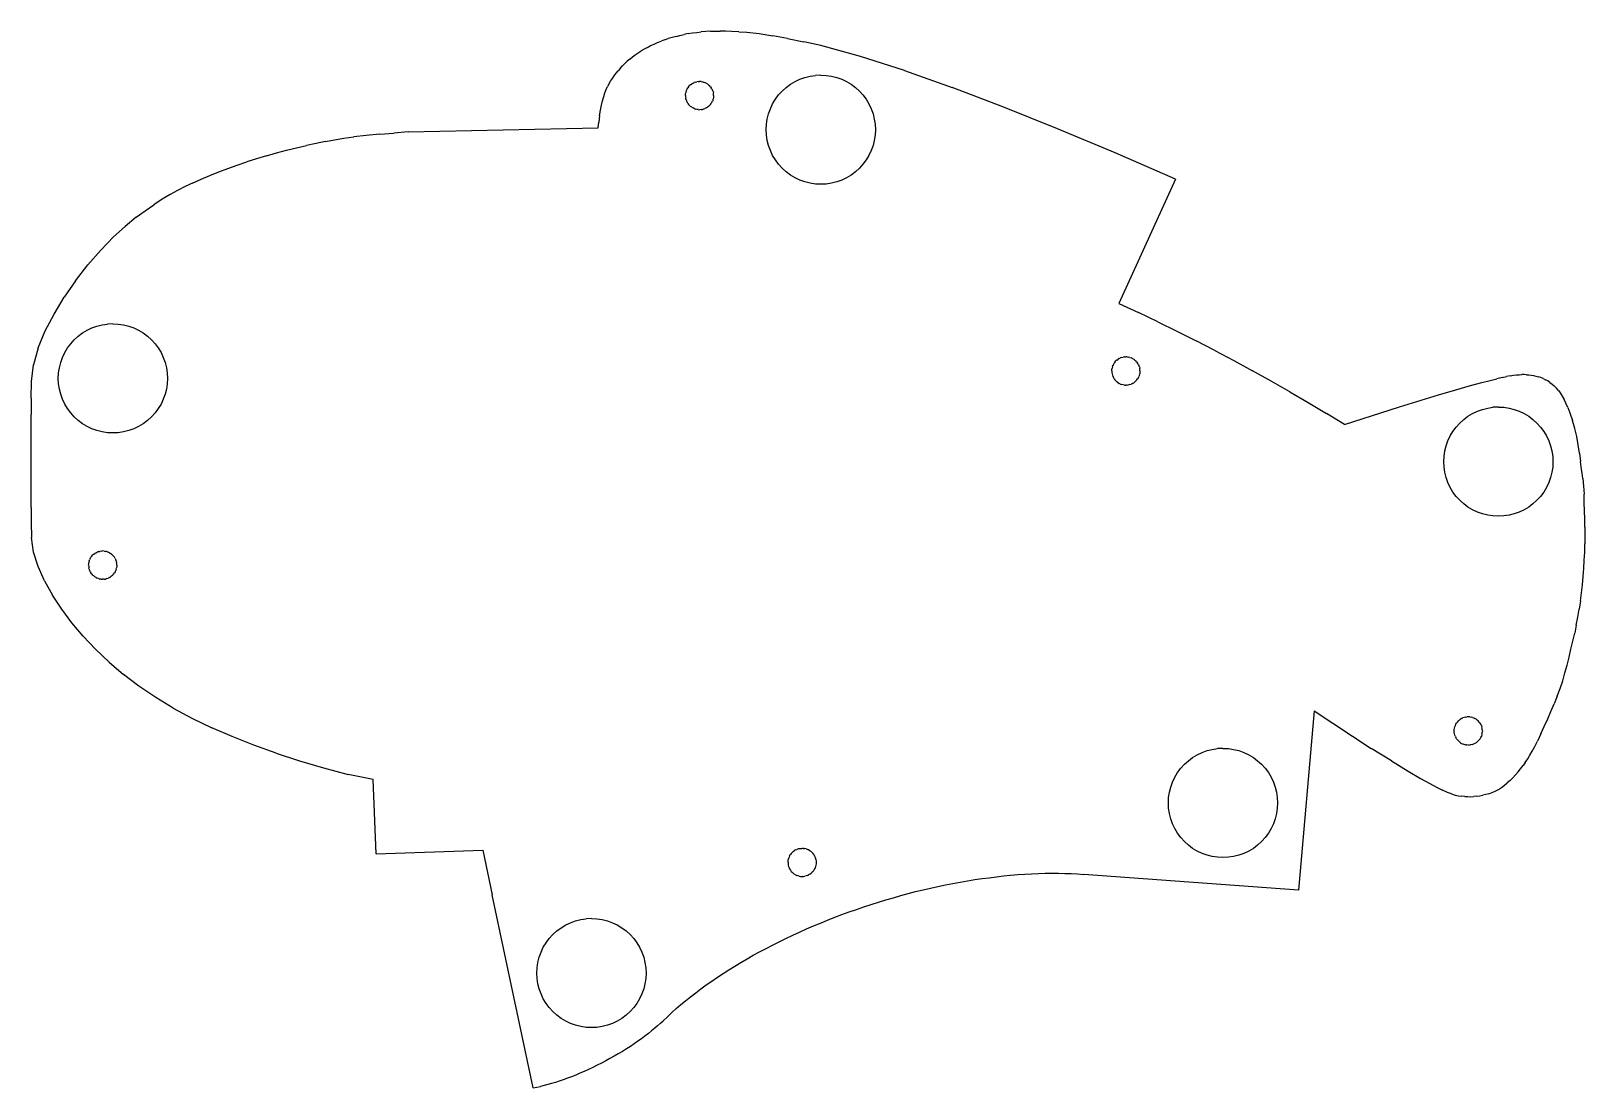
# Model space of a CAD drawing. Extents: x -52 to 66, y -62 to 18.
import ezdxf

# ---------------------------------------------------------------- set-up
doc = ezdxf.new("R2010")
doc.units = 0

msp = doc.modelspace()

# ---------------------------------------------------------------- linework, layer by layer
for p, q in [((-3.13, 17.66, -0.2), (-2.82, 17.72, -0.2)), ((-2.51, 17.79, -0.2), (-2.82, 17.72, -0.2)), ((-2.51, 17.79, -0.2), (-2.18, 17.84, -0.2)), ((-2.18, 17.84, -0.2), (-1.85, 17.88, -0.2)), ((-1.85, 17.88, -0.2), (-1.51, 17.92, -0.2)), ((-1.17, 17.95, -0.2), (-1.51, 17.92, -0.2)), ((-0.81, 17.97, -0.2), (-1.17, 17.95, -0.2)), ((-0.81, 17.97, -0.2), (-0.45, 17.98, -0.2)), ((-0.45, 17.98, -0.2), (-0.08, 17.99, -0.2)), ((0.33, 17.98, -0.2), (-0.08, 17.99, -0.2)), ((0.79, 17.96, -0.2), (0.33, 17.98, -0.2)), ((1.34, 17.93, -0.2), (0.79, 17.96, -0.2)), ((1.34, 17.93, -0.2), (1.95, 17.9, -0.2)), ((1.95, 17.9, -0.2), (2.89, 17.79, -0.2)), ((2.89, 17.79, -0.2), (3.92, 17.63, -0.2)), ((-5.85, 16.62, -0.2), (-6.08, 16.48, -0.2)), ((-5.61, 16.75, -0.2), (-5.85, 16.62, -0.2)), ((-5.61, 16.75, -0.2), (-5.36, 16.88, -0.2)), ((-5.36, 16.88, -0.2), (-5.1, 17, -0.2)), ((-5.1, 17, -0.2), (-4.84, 17.11, -0.2)), ((-4.84, 17.11, -0.2), (-4.57, 17.21, -0.2)), ((-4.3, 17.31, -0.2), (-4.57, 17.21, -0.2)), ((-4.3, 17.31, -0.2), (-4.02, 17.41, -0.2)), ((-3.73, 17.5, -0.2), (-4.02, 17.41, -0.2)), ((-3.43, 17.58, -0.2), (-3.73, 17.5, -0.2)), ((-3.43, 17.58, -0.2), (-3.13, 17.66, -0.2)), ((5.05, 17.43, -0.2), (3.92, 17.63, -0.2)), ((5.05, 17.43, -0.2), (6.28, 17.17, -0.2)), ((7.57, 16.88, -0.2), (6.28, 17.17, -0.2)), ((10.58, 16.05, -0.2), (7.57, 16.88, -0.2)), ((-7.51, 15.34, -0.2), (-7.33, 15.52, -0.2)), ((-7.33, 15.52, -0.2), (-7.14, 15.69, -0.2)), ((-6.95, 15.86, -0.2), (-7.14, 15.69, -0.2)), ((-6.95, 15.86, -0.2), (-6.74, 16.03, -0.2)), ((-6.74, 16.03, -0.2), (-6.53, 16.19, -0.2)), ((-6.53, 16.19, -0.2), (-6.31, 16.34, -0.2)), ((-6.31, 16.34, -0.2), (-6.08, 16.48, -0.2)), ((13.93, 14.98, -0.2), (10.58, 16.05, -0.2)), ((-8.52, 13.99, -0.2), (-8.4, 14.19, -0.2)), ((-8.4, 14.19, -0.2), (-8.27, 14.39, -0.2)), ((-8.27, 14.39, -0.2), (-8.14, 14.58, -0.2)), ((-8.14, 14.58, -0.2), (-7.99, 14.78, -0.2)), ((-7.99, 14.78, -0.2), (-7.84, 14.96, -0.2)), ((-7.68, 15.15, -0.2), (-7.84, 14.96, -0.2)), ((-7.68, 15.15, -0.2), (-7.51, 15.34, -0.2)), ((5.62, 14.15, -0.2), (5.99, 14.33, -0.2)), ((5.99, 14.33, -0.2), (6.37, 14.46, -0.2)), ((6.37, 14.46, -0.2), (6.77, 14.56, -0.2)), ((6.77, 14.56, -0.2), (7.17, 14.62, -0.2)), ((7.57, 14.64, -0.2), (7.17, 14.62, -0.2)), ((7.57, 14.64, -0.2), (7.98, 14.62, -0.2)), ((7.98, 14.62, -0.2), (8.38, 14.56, -0.2)), ((8.38, 14.56, -0.2), (8.78, 14.46, -0.2)), ((8.78, 14.46, -0.2), (9.16, 14.33, -0.2)), ((9.16, 14.33, -0.2), (9.53, 14.15, -0.2)), ((13.93, 14.98, -0.2), (17.55, 13.7, -0.2)), ((-9.01, 12.69, -0.2), (-8.93, 13.01, -0.2)), ((-8.93, 13.01, -0.2), (-8.83, 13.29, -0.2)), ((-8.83, 13.29, -0.2), (-8.73, 13.54, -0.2)), ((-8.73, 13.54, -0.2), (-8.63, 13.77, -0.2)), ((-8.52, 13.99, -0.2), (-8.63, 13.77, -0.2)), ((-2.71, 13.19, -0.2), (-2.69, 13.29, -0.2)), ((-2.71, 13.09, -0.2), (-2.71, 13.19, -0.2)), ((-2.71, 13.09, -0.2), (-2.71, 12.98, -0.2)), ((-2.66, 13.4, -0.2), (-2.69, 13.29, -0.2)), ((-2.66, 13.4, -0.2), (-2.63, 13.5, -0.2)), ((-2.58, 13.59, -0.2), (-2.63, 13.5, -0.2)), ((-2.58, 13.59, -0.2), (-2.53, 13.68, -0.2)), ((-2.47, 13.76, -0.2), (-2.53, 13.68, -0.2)), ((-2.47, 13.76, -0.2), (-2.4, 13.84, -0.2)), ((-2.32, 13.91, -0.2), (-2.4, 13.84, -0.2)), ((-2.32, 13.91, -0.2), (-2.23, 13.98, -0.2)), ((-2.14, 14.03, -0.2), (-2.23, 13.98, -0.2)), ((-2.14, 14.03, -0.2), (-2.05, 14.07, -0.2)), ((-1.95, 14.11, -0.2), (-2.05, 14.07, -0.2)), ((-1.95, 14.11, -0.2), (-1.85, 14.14, -0.2)), ((-1.74, 14.15, -0.2), (-1.85, 14.14, -0.2)), ((-1.74, 14.15, -0.2), (-1.64, 14.16, -0.2)), ((-1.53, 14.15, -0.2), (-1.64, 14.16, -0.2)), ((-1.53, 14.15, -0.2), (-1.43, 14.14, -0.2)), ((-1.33, 14.11, -0.2), (-1.43, 14.14, -0.2)), ((-1.33, 14.11, -0.2), (-1.23, 14.07, -0.2)), ((-1.13, 14.03, -0.2), (-1.23, 14.07, -0.2)), ((-1.13, 14.03, -0.2), (-1.04, 13.98, -0.2)), ((-0.96, 13.91, -0.2), (-1.04, 13.98, -0.2)), ((-0.96, 13.91, -0.2), (-0.88, 13.84, -0.2)), ((-0.81, 13.76, -0.2), (-0.88, 13.84, -0.2)), ((-0.81, 13.76, -0.2), (-0.75, 13.68, -0.2)), ((-0.7, 13.59, -0.2), (-0.75, 13.68, -0.2)), ((-0.7, 13.59, -0.2), (-0.65, 13.5, -0.2)), ((-0.61, 13.4, -0.2), (-0.65, 13.5, -0.2)), ((-0.61, 13.4, -0.2), (-0.59, 13.29, -0.2)), ((-0.57, 13.19, -0.2), (-0.59, 13.29, -0.2)), ((-0.57, 13.09, -0.2), (-0.57, 13.19, -0.2)), ((-0.57, 13.09, -0.2), (-0.57, 12.98, -0.2)), ((4.12, 12.8, -0.2), (4.37, 13.13, -0.2)), ((4.37, 13.13, -0.2), (4.64, 13.43, -0.2)), ((4.64, 13.43, -0.2), (4.94, 13.7, -0.2)), ((4.94, 13.7, -0.2), (5.27, 13.94, -0.2)), ((5.27, 13.94, -0.2), (5.62, 14.15, -0.2)), ((9.53, 14.15, -0.2), (9.88, 13.94, -0.2)), ((9.88, 13.94, -0.2), (10.21, 13.7, -0.2)), ((10.21, 13.7, -0.2), (10.51, 13.43, -0.2)), ((10.51, 13.43, -0.2), (10.78, 13.13, -0.2)), ((10.78, 13.13, -0.2), (11.03, 12.8, -0.2)), ((21.41, 12.24, -0.2), (17.55, 13.7, -0.2)), ((-9.24, 11.54, -0.2), (-9.17, 11.97, -0.2)), ((-9.17, 11.97, -0.2), (-9.1, 12.35, -0.2)), ((-9.1, 12.35, -0.2), (-9.01, 12.69, -0.2)), ((-2.71, 12.98, -0.2), (-2.69, 12.88, -0.2)), ((-2.66, 12.77, -0.2), (-2.69, 12.88, -0.2)), ((-2.66, 12.77, -0.2), (-2.63, 12.68, -0.2)), ((-2.63, 12.68, -0.2), (-2.58, 12.58, -0.2)), ((-2.53, 12.49, -0.2), (-2.58, 12.58, -0.2)), ((-2.53, 12.49, -0.2), (-2.47, 12.41, -0.2)), ((-2.47, 12.41, -0.2), (-2.4, 12.33, -0.2)), ((-2.4, 12.33, -0.2), (-2.32, 12.26, -0.2)), ((-2.23, 12.19, -0.2), (-2.32, 12.26, -0.2)), ((-2.23, 12.19, -0.2), (-2.14, 12.14, -0.2)), ((-2.05, 12.1, -0.2), (-2.14, 12.14, -0.2)), ((-2.05, 12.1, -0.2), (-1.95, 12.06, -0.2)), ((-1.85, 12.03, -0.2), (-1.95, 12.06, -0.2)), ((-1.74, 12.02, -0.2), (-1.85, 12.03, -0.2)), ((-1.74, 12.02, -0.2), (-1.64, 12.01, -0.2)), ((-1.53, 12.02, -0.2), (-1.64, 12.01, -0.2)), ((-1.53, 12.02, -0.2), (-1.43, 12.03, -0.2)), ((-1.33, 12.06, -0.2), (-1.43, 12.03, -0.2)), ((-1.33, 12.06, -0.2), (-1.23, 12.1, -0.2)), ((-1.13, 12.14, -0.2), (-1.23, 12.1, -0.2)), ((-1.13, 12.14, -0.2), (-1.04, 12.19, -0.2)), ((-0.96, 12.26, -0.2), (-1.04, 12.19, -0.2)), ((-0.96, 12.26, -0.2), (-0.88, 12.33, -0.2)), ((-0.81, 12.41, -0.2), (-0.88, 12.33, -0.2)), ((-0.81, 12.41, -0.2), (-0.75, 12.49, -0.2)), ((-0.7, 12.58, -0.2), (-0.75, 12.49, -0.2)), ((-0.7, 12.58, -0.2), (-0.65, 12.68, -0.2)), ((-0.61, 12.77, -0.2), (-0.65, 12.68, -0.2)), ((-0.61, 12.77, -0.2), (-0.59, 12.88, -0.2)), ((-0.57, 12.98, -0.2), (-0.59, 12.88, -0.2)), ((3.6, 11.7, -0.2), (3.74, 12.08, -0.2)), ((3.74, 12.08, -0.2), (3.91, 12.45, -0.2)), ((3.91, 12.45, -0.2), (4.12, 12.8, -0.2)), ((11.03, 12.8, -0.2), (11.23, 12.45, -0.2)), ((11.23, 12.45, -0.2), (11.41, 12.08, -0.2)), ((11.41, 12.08, -0.2), (11.55, 11.7, -0.2)), ((25.57, 10.56, -0.2), (21.41, 12.24, -0.2)), ((-9.36, 10.62, -0.2), (-9.31, 11.07, -0.2)), ((-9.24, 11.54, -0.2), (-9.31, 11.07, -0.2)), ((3.42, 10.49, -0.2), (3.44, 10.9, -0.2)), ((3.44, 10.9, -0.2), (3.5, 11.3, -0.2)), ((3.5, 11.3, -0.2), (3.6, 11.7, -0.2)), ((11.55, 11.7, -0.2), (11.64, 11.3, -0.2)), ((11.64, 11.3, -0.2), (11.7, 10.9, -0.2)), ((11.7, 10.9, -0.2), (11.72, 10.49, -0.2)), ((-30.79, 9.45, -0.2), (-31.52, 9.29, -0.2)), ((-30.08, 9.59, -0.2), (-30.79, 9.45, -0.2)), ((-30.08, 9.59, -0.2), (-29.39, 9.73, -0.2)), ((-29.39, 9.73, -0.2), (-28.69, 9.85, -0.2)), ((-28.69, 9.85, -0.2), (-27.91, 9.96, -0.2)), ((-26.98, 10.06, -0.2), (-27.91, 9.96, -0.2)), ((-25.94, 10.15, -0.2), (-26.98, 10.06, -0.2)), ((-25.94, 10.15, -0.2), (-24.87, 10.23, -0.2)), ((-23.8, 10.32, -0.2), (-24.87, 10.23, -0.2)), ((-23.8, 10.32, -0.2), (-9.36, 10.62, -0.2)), ((3.44, 10.09, -0.2), (3.42, 10.49, -0.2)), ((3.5, 9.68, -0.2), (3.44, 10.09, -0.2)), ((3.6, 9.29, -0.2), (3.5, 9.68, -0.2)), ((11.64, 9.68, -0.2), (11.55, 9.29, -0.2)), ((11.7, 10.09, -0.2), (11.64, 9.68, -0.2)), ((11.72, 10.49, -0.2), (11.7, 10.09, -0.2)), ((29.94, 8.73, -0.2), (25.57, 10.56, -0.2)), ((-35.31, 8.28, -0.2), (-36.05, 8.04, -0.2)), ((-34.56, 8.51, -0.2), (-35.31, 8.28, -0.2)), ((-34.56, 8.51, -0.2), (-33.79, 8.72, -0.2)), ((-33.79, 8.72, -0.2), (-33.03, 8.93, -0.2)), ((-33.03, 8.93, -0.2), (-32.27, 9.11, -0.2)), ((-32.27, 9.11, -0.2), (-31.52, 9.29, -0.2)), ((3.74, 8.91, -0.2), (3.6, 9.29, -0.2)), ((3.91, 8.54, -0.2), (3.74, 8.91, -0.2)), ((4.12, 8.19, -0.2), (3.91, 8.54, -0.2)), ((11.23, 8.54, -0.2), (11.03, 8.19, -0.2)), ((11.41, 8.91, -0.2), (11.23, 8.54, -0.2)), ((11.55, 9.29, -0.2), (11.41, 8.91, -0.2)), ((34.54, 6.74, -0.2), (29.94, 8.73, -0.2)), ((-38.86, 7.01, -0.2), (-38.19, 7.28, -0.2)), ((-38.19, 7.28, -0.2), (-37.49, 7.54, -0.2)), ((-37.49, 7.54, -0.2), (-36.78, 7.8, -0.2)), ((-36.78, 7.8, -0.2), (-36.05, 8.04, -0.2)), ((4.37, 7.86, -0.2), (4.12, 8.19, -0.2)), ((4.64, 7.56, -0.2), (4.37, 7.86, -0.2)), ((4.94, 7.29, -0.2), (4.64, 7.56, -0.2)), ((5.27, 7.04, -0.2), (4.94, 7.29, -0.2)), ((10.21, 7.29, -0.2), (9.88, 7.04, -0.2)), ((10.51, 7.56, -0.2), (10.21, 7.29, -0.2)), ((10.78, 7.86, -0.2), (10.51, 7.56, -0.2)), ((11.03, 8.19, -0.2), (10.78, 7.86, -0.2)), ((-40.73, 6.18, -0.2), (-41.31, 5.88, -0.2)), ((-40.14, 6.46, -0.2), (-40.73, 6.18, -0.2)), ((-40.14, 6.46, -0.2), (-39.51, 6.74, -0.2)), ((-39.51, 6.74, -0.2), (-38.86, 7.01, -0.2)), ((5.62, 6.83, -0.2), (5.27, 7.04, -0.2)), ((5.99, 6.66, -0.2), (5.62, 6.83, -0.2)), ((6.37, 6.52, -0.2), (5.99, 6.66, -0.2)), ((6.77, 6.42, -0.2), (6.37, 6.52, -0.2)), ((7.17, 6.36, -0.2), (6.77, 6.42, -0.2)), ((7.57, 6.34, -0.2), (7.17, 6.36, -0.2)), ((7.98, 6.36, -0.2), (7.57, 6.34, -0.2)), ((8.38, 6.42, -0.2), (7.98, 6.36, -0.2)), ((8.78, 6.52, -0.2), (8.38, 6.42, -0.2)), ((9.16, 6.66, -0.2), (8.78, 6.52, -0.2)), ((9.53, 6.83, -0.2), (9.16, 6.66, -0.2)), ((9.88, 7.04, -0.2), (9.53, 6.83, -0.2)), ((34.54, 6.74, -0.2), (30.23, -2.71, -0.2)), ((-43.78, 4.33, -0.2), (-43.11, 4.79, -0.2)), ((-42.49, 5.2, -0.2), (-43.11, 4.79, -0.2)), ((-41.89, 5.56, -0.2), (-42.49, 5.2, -0.2)), ((-41.31, 5.88, -0.2), (-41.89, 5.56, -0.2)), ((-44.47, 3.83, -0.2), (-45.3, 3.13, -0.2)), ((-44.47, 3.83, -0.2), (-43.78, 4.33, -0.2)), ((-45.3, 3.13, -0.2), (-46.18, 2.35, -0.2)), ((-48.14, 0.21, -0.2), (-47.16, 1.33, -0.2)), ((-46.18, 2.35, -0.2), (-47.16, 1.33, -0.2)), ((-49.07, -0.99, -0.2), (-48.14, 0.21, -0.2)), ((-49.07, -0.99, -0.2), (-49.93, -2.24, -0.2)), ((-50.69, -3.52, -0.2), (-49.93, -2.24, -0.2)), ((-51.37, -4.8, -0.2), (-50.69, -3.52, -0.2)), ((30.23, -2.71, -0.2), (31.71, -3.4, -0.2)), ((33.18, -4.11, -0.2), (31.71, -3.4, -0.2)), ((-48.19, -4.75, -0.2), (-47.82, -4.57, -0.2)), ((-47.82, -4.57, -0.2), (-47.44, -4.44, -0.2)), ((-47.44, -4.44, -0.2), (-47.04, -4.34, -0.2)), ((-47.04, -4.34, -0.2), (-46.64, -4.28, -0.2)), ((-46.23, -4.26, -0.2), (-46.64, -4.28, -0.2)), ((-46.23, -4.26, -0.2), (-45.83, -4.28, -0.2)), ((-45.83, -4.28, -0.2), (-45.42, -4.34, -0.2)), ((-45.42, -4.34, -0.2), (-45.03, -4.44, -0.2)), ((-45.03, -4.44, -0.2), (-44.64, -4.57, -0.2)), ((-44.64, -4.57, -0.2), (-44.28, -4.75, -0.2)), ((33.18, -4.11, -0.2), (34.64, -4.82, -0.2)), ((-51.91, -6.09, -0.2), (-51.37, -4.8, -0.2)), ((-49.68, -6.1, -0.2), (-49.44, -5.78, -0.2)), ((-49.44, -5.78, -0.2), (-49.17, -5.47, -0.2)), ((-49.17, -5.47, -0.2), (-48.87, -5.2, -0.2)), ((-48.87, -5.2, -0.2), (-48.54, -4.96, -0.2)), ((-48.54, -4.96, -0.2), (-48.19, -4.75, -0.2)), ((-44.28, -4.75, -0.2), (-43.93, -4.96, -0.2)), ((-43.93, -4.96, -0.2), (-43.6, -5.2, -0.2)), ((-43.6, -5.2, -0.2), (-43.3, -5.47, -0.2)), ((-43.3, -5.47, -0.2), (-43.02, -5.78, -0.2)), ((-43.02, -5.78, -0.2), (-42.78, -6.1, -0.2)), ((34.64, -4.82, -0.2), (36.09, -5.55, -0.2)), ((37.53, -6.3, -0.2), (36.09, -5.55, -0.2)), ((-51.91, -6.09, -0.2), (-52.27, -7.38, -0.2)), ((-50.2, -7.2, -0.2), (-50.07, -6.82, -0.2)), ((-50.07, -6.82, -0.2), (-49.89, -6.45, -0.2)), ((-49.89, -6.45, -0.2), (-49.68, -6.1, -0.2)), ((-42.78, -6.1, -0.2), (-42.57, -6.45, -0.2)), ((-42.57, -6.45, -0.2), (-42.4, -6.82, -0.2)), ((-42.4, -6.82, -0.2), (-42.26, -7.2, -0.2)), ((30.08, -7.02, -0.2), (30, -7.09, -0.2)), ((30.08, -7.02, -0.2), (30.17, -6.96, -0.2)), ((30.26, -6.91, -0.2), (30.17, -6.96, -0.2)), ((30.26, -6.91, -0.2), (30.35, -6.86, -0.2)), ((30.45, -6.83, -0.2), (30.35, -6.86, -0.2)), ((30.45, -6.83, -0.2), (30.55, -6.8, -0.2)), ((30.66, -6.78, -0.2), (30.55, -6.8, -0.2)), ((30.66, -6.78, -0.2), (30.76, -6.78, -0.2)), ((30.87, -6.78, -0.2), (30.76, -6.78, -0.2)), ((30.87, -6.78, -0.2), (30.97, -6.8, -0.2)), ((31.07, -6.83, -0.2), (30.97, -6.8, -0.2)), ((31.07, -6.83, -0.2), (31.17, -6.86, -0.2)), ((31.27, -6.91, -0.2), (31.17, -6.86, -0.2)), ((31.27, -6.91, -0.2), (31.36, -6.96, -0.2)), ((31.44, -7.02, -0.2), (31.36, -6.96, -0.2)), ((31.44, -7.02, -0.2), (31.52, -7.09, -0.2)), ((37.53, -6.3, -0.2), (38.97, -7.06, -0.2)), ((38.97, -7.06, -0.2), (40.39, -7.83, -0.2)), ((-52.42, -8.65, -0.2), (-52.27, -7.38, -0.2)), ((-50.38, -8.41, -0.2), (-50.36, -8, -0.2)), ((-50.36, -8, -0.2), (-50.3, -7.6, -0.2)), ((-50.3, -7.6, -0.2), (-50.2, -7.2, -0.2)), ((-42.26, -7.2, -0.2), (-42.16, -7.6, -0.2)), ((-42.16, -7.6, -0.2), (-42.1, -8, -0.2)), ((-42.1, -8, -0.2), (-42.08, -8.41, -0.2)), ((29.69, -7.85, -0.2), (29.7, -7.75, -0.2)), ((29.69, -7.85, -0.2), (29.7, -7.96, -0.2)), ((29.7, -7.75, -0.2), (29.71, -7.64, -0.2)), ((29.7, -7.96, -0.2), (29.71, -8.06, -0.2)), ((29.74, -7.54, -0.2), (29.71, -7.64, -0.2)), ((29.71, -8.06, -0.2), (29.74, -8.16, -0.2)), ((29.74, -7.54, -0.2), (29.77, -7.44, -0.2)), ((29.74, -8.16, -0.2), (29.77, -8.26, -0.2)), ((29.82, -7.35, -0.2), (29.77, -7.44, -0.2)), ((29.77, -8.26, -0.2), (29.82, -8.35, -0.2)), ((29.82, -7.35, -0.2), (29.87, -7.26, -0.2)), ((29.93, -7.17, -0.2), (29.87, -7.26, -0.2)), ((29.93, -7.17, -0.2), (30, -7.09, -0.2)), ((31.59, -7.17, -0.2), (31.52, -7.09, -0.2)), ((31.59, -7.17, -0.2), (31.65, -7.26, -0.2)), ((31.71, -7.35, -0.2), (31.65, -7.26, -0.2)), ((31.71, -7.35, -0.2), (31.75, -7.44, -0.2)), ((31.71, -8.35, -0.2), (31.75, -8.26, -0.2)), ((31.79, -7.54, -0.2), (31.75, -7.44, -0.2)), ((31.79, -8.16, -0.2), (31.75, -8.26, -0.2)), ((31.79, -7.54, -0.2), (31.81, -7.64, -0.2)), ((31.79, -8.16, -0.2), (31.81, -8.06, -0.2)), ((31.83, -7.75, -0.2), (31.81, -7.64, -0.2)), ((31.83, -7.96, -0.2), (31.81, -8.06, -0.2)), ((31.83, -7.85, -0.2), (31.83, -7.75, -0.2)), ((31.83, -7.85, -0.2), (31.83, -7.96, -0.2)), ((41.81, -8.63, -0.2), (40.39, -7.83, -0.2)), ((59.98, -8.22, -0.2), (59.7, -8.27, -0.2)), ((59.98, -8.22, -0.2), (60.23, -8.17, -0.2)), ((60.23, -8.17, -0.2), (60.45, -8.15, -0.2)), ((60.45, -8.15, -0.2), (60.66, -8.13, -0.2)), ((60.66, -8.13, -0.2), (60.85, -8.12, -0.2)), ((61.03, -8.12, -0.2), (60.85, -8.12, -0.2)), ((61.21, -8.13, -0.2), (61.03, -8.12, -0.2)), ((61.21, -8.13, -0.2), (61.39, -8.15, -0.2)), ((61.39, -8.15, -0.2), (61.57, -8.17, -0.2)), ((61.57, -8.17, -0.2), (61.75, -8.2, -0.2)), ((61.75, -8.2, -0.2), (61.93, -8.24, -0.2)), ((61.93, -8.24, -0.2), (62.11, -8.29, -0.2)), ((-52.45, -9.92, -0.2), (-52.42, -8.65, -0.2)), ((-50.36, -8.82, -0.2), (-50.38, -8.41, -0.2)), ((-50.3, -9.22, -0.2), (-50.36, -8.82, -0.2)), ((-50.2, -9.61, -0.2), (-50.3, -9.22, -0.2)), ((-42.16, -9.22, -0.2), (-42.26, -9.61, -0.2)), ((-42.1, -8.82, -0.2), (-42.16, -9.22, -0.2)), ((-42.08, -8.41, -0.2), (-42.1, -8.82, -0.2)), ((29.87, -8.45, -0.2), (29.82, -8.35, -0.2)), ((29.87, -8.45, -0.2), (29.93, -8.53, -0.2)), ((29.93, -8.53, -0.2), (30, -8.6, -0.2)), ((30, -8.6, -0.2), (30, -8.61, -0.2)), ((30, -8.61, -0.2), (30.08, -8.68, -0.2)), ((30.17, -8.74, -0.2), (30.08, -8.68, -0.2)), ((30.17, -8.74, -0.2), (30.26, -8.79, -0.2)), ((30.35, -8.84, -0.2), (30.26, -8.79, -0.2)), ((30.35, -8.84, -0.2), (30.45, -8.87, -0.2)), ((30.55, -8.9, -0.2), (30.45, -8.87, -0.2)), ((30.66, -8.92, -0.2), (30.55, -8.9, -0.2)), ((30.66, -8.92, -0.2), (30.76, -8.92, -0.2)), ((30.87, -8.92, -0.2), (30.76, -8.92, -0.2)), ((30.87, -8.92, -0.2), (30.97, -8.9, -0.2)), ((31.07, -8.87, -0.2), (30.97, -8.9, -0.2)), ((31.07, -8.87, -0.2), (31.17, -8.84, -0.2)), ((31.27, -8.79, -0.2), (31.17, -8.84, -0.2)), ((31.27, -8.79, -0.2), (31.36, -8.74, -0.2)), ((31.44, -8.68, -0.2), (31.36, -8.74, -0.2)), ((31.44, -8.68, -0.2), (31.52, -8.61, -0.2)), ((31.59, -8.53, -0.2), (31.52, -8.61, -0.2)), ((31.59, -8.53, -0.2), (31.65, -8.45, -0.2)), ((31.71, -8.35, -0.2), (31.65, -8.45, -0.2)), ((43.21, -9.43, -0.2), (41.81, -8.63, -0.2)), ((43.21, -9.43, -0.2), (44.61, -10.25, -0.2)), ((54.52, -9.66, -0.2), (55.84, -9.28, -0.2)), ((55.84, -9.28, -0.2), (56.96, -8.96, -0.2)), ((56.96, -8.96, -0.2), (57.82, -8.73, -0.2)), ((57.82, -8.73, -0.2), (58.46, -8.56, -0.2)), ((58.46, -8.56, -0.2), (58.95, -8.44, -0.2)), ((59.36, -8.34, -0.2), (58.95, -8.44, -0.2)), ((59.36, -8.34, -0.2), (59.7, -8.27, -0.2)), ((62.29, -8.35, -0.2), (62.11, -8.29, -0.2)), ((62.47, -8.43, -0.2), (62.29, -8.35, -0.2)), ((62.47, -8.43, -0.2), (62.65, -8.51, -0.2)), ((62.82, -8.61, -0.2), (62.65, -8.51, -0.2)), ((62.99, -8.72, -0.2), (62.82, -8.61, -0.2)), ((62.99, -8.72, -0.2), (63.16, -8.85, -0.2)), ((63.16, -8.85, -0.2), (63.32, -8.99, -0.2)), ((63.48, -9.15, -0.2), (63.32, -8.99, -0.2)), ((63.63, -9.33, -0.2), (63.48, -9.15, -0.2)), ((63.63, -9.33, -0.2), (63.78, -9.52, -0.2)), ((-52.45, -9.92, -0.2), (-52.45, -11.16, -0.2)), ((-50.07, -10, -0.2), (-50.2, -9.61, -0.2)), ((-49.89, -10.36, -0.2), (-50.07, -10, -0.2)), ((-49.68, -10.71, -0.2), (-49.89, -10.36, -0.2)), ((-42.57, -10.36, -0.2), (-42.78, -10.71, -0.2)), ((-42.4, -10, -0.2), (-42.57, -10.36, -0.2)), ((-42.26, -9.61, -0.2), (-42.4, -10, -0.2)), ((44.61, -10.25, -0.2), (46, -11.09, -0.2)), ((47.38, -11.92, -0.2), (51.55, -10.58, -0.2)), ((51.55, -10.58, -0.2), (54.52, -9.66, -0.2)), ((58.26, -10.67, -0.2), (58.66, -10.61, -0.2)), ((59.07, -10.59, -0.2), (58.66, -10.61, -0.2)), ((59.07, -10.59, -0.2), (59.48, -10.61, -0.2)), ((59.48, -10.61, -0.2), (59.88, -10.67, -0.2)), ((63.78, -9.52, -0.2), (63.93, -9.76, -0.2)), ((63.93, -9.76, -0.2), (64.07, -10.02, -0.2)), ((64.21, -10.29, -0.2), (64.07, -10.02, -0.2)), ((64.35, -10.62, -0.2), (64.21, -10.29, -0.2)), ((64.35, -10.62, -0.2), (64.51, -11.03, -0.2)), ((-52.45, -12.38, -0.2), (-52.45, -11.16, -0.2)), ((-49.44, -11.04, -0.2), (-49.68, -10.71, -0.2)), ((-49.17, -11.34, -0.2), (-49.44, -11.04, -0.2)), ((-48.87, -11.62, -0.2), (-49.17, -11.34, -0.2)), ((-48.54, -11.86, -0.2), (-48.87, -11.62, -0.2)), ((-43.6, -11.62, -0.2), (-43.93, -11.86, -0.2)), ((-43.3, -11.34, -0.2), (-43.6, -11.62, -0.2)), ((-43.02, -11.04, -0.2), (-43.3, -11.34, -0.2)), ((-42.78, -10.71, -0.2), (-43.02, -11.04, -0.2)), ((47.38, -11.92, -0.2), (46, -11.09, -0.2)), ((55.86, -12.11, -0.2), (56.13, -11.81, -0.2)), ((56.13, -11.81, -0.2), (56.44, -11.53, -0.2)), ((56.44, -11.53, -0.2), (56.76, -11.29, -0.2)), ((56.76, -11.29, -0.2), (57.11, -11.08, -0.2)), ((57.11, -11.08, -0.2), (57.48, -10.91, -0.2)), ((57.48, -10.91, -0.2), (57.86, -10.77, -0.2)), ((57.86, -10.77, -0.2), (58.26, -10.67, -0.2)), ((59.88, -10.67, -0.2), (60.27, -10.77, -0.2)), ((60.27, -10.77, -0.2), (60.66, -10.91, -0.2)), ((60.66, -10.91, -0.2), (61.03, -11.08, -0.2)), ((61.03, -11.08, -0.2), (61.38, -11.29, -0.2)), ((61.38, -11.29, -0.2), (61.7, -11.53, -0.2)), ((61.7, -11.53, -0.2), (62, -11.81, -0.2)), ((62, -11.81, -0.2), (62.28, -12.11, -0.2)), ((64.51, -11.03, -0.2), (64.71, -11.62, -0.2)), ((64.88, -12.23, -0.2), (64.71, -11.62, -0.2)), ((-52.45, -13.58, -0.2), (-52.45, -12.38, -0.2)), ((-48.19, -12.07, -0.2), (-48.54, -11.86, -0.2)), ((-47.82, -12.24, -0.2), (-48.19, -12.07, -0.2)), ((-47.44, -12.38, -0.2), (-47.82, -12.24, -0.2)), ((-47.04, -12.48, -0.2), (-47.44, -12.38, -0.2)), ((-46.64, -12.54, -0.2), (-47.04, -12.48, -0.2)), ((-46.23, -12.56, -0.2), (-46.64, -12.54, -0.2)), ((-45.83, -12.54, -0.2), (-46.23, -12.56, -0.2)), ((-45.42, -12.48, -0.2), (-45.83, -12.54, -0.2)), ((-45.03, -12.38, -0.2), (-45.42, -12.48, -0.2)), ((-44.64, -12.24, -0.2), (-45.03, -12.38, -0.2)), ((-44.28, -12.07, -0.2), (-44.64, -12.24, -0.2)), ((-43.93, -11.86, -0.2), (-44.28, -12.07, -0.2)), ((55.24, -13.15, -0.2), (55.41, -12.79, -0.2)), ((55.41, -12.79, -0.2), (55.62, -12.44, -0.2)), ((55.62, -12.44, -0.2), (55.86, -12.11, -0.2)), ((62.28, -12.11, -0.2), (62.52, -12.44, -0.2)), ((62.52, -12.44, -0.2), (62.73, -12.79, -0.2)), ((62.73, -12.79, -0.2), (62.9, -13.15, -0.2)), ((65.03, -12.84, -0.2), (64.88, -12.23, -0.2)), ((65.14, -13.46, -0.2), (65.03, -12.84, -0.2)), ((-52.45, -14.76, -0.2), (-52.45, -13.58, -0.2)), ((54.94, -14.34, -0.2), (55, -13.93, -0.2)), ((55, -13.93, -0.2), (55.1, -13.54, -0.2)), ((55.1, -13.54, -0.2), (55.24, -13.15, -0.2)), ((62.9, -13.15, -0.2), (63.04, -13.54, -0.2)), ((63.04, -13.54, -0.2), (63.14, -13.93, -0.2)), ((63.14, -13.93, -0.2), (63.2, -14.34, -0.2)), ((65.24, -14.09, -0.2), (65.14, -13.46, -0.2)), ((65.24, -14.09, -0.2), (65.32, -14.72, -0.2)), ((-52.45, -15.93, -0.2), (-52.45, -14.76, -0.2)), ((54.92, -14.74, -0.2), (54.94, -14.34, -0.2)), ((54.94, -15.15, -0.2), (54.92, -14.74, -0.2)), ((55, -15.55, -0.2), (54.94, -15.15, -0.2)), ((63.2, -15.15, -0.2), (63.14, -15.55, -0.2)), ((63.2, -14.34, -0.2), (63.22, -14.74, -0.2)), ((63.22, -14.74, -0.2), (63.2, -15.15, -0.2)), ((65.4, -15.34, -0.2), (65.32, -14.72, -0.2)), ((65.44, -15.62, -0.2), (65.4, -15.34, -0.2)), ((-52.45, -17.08, -0.2), (-52.45, -15.93, -0.2)), ((55.1, -15.95, -0.2), (55, -15.55, -0.2)), ((55.24, -16.33, -0.2), (55.1, -15.95, -0.2)), ((55.41, -16.7, -0.2), (55.24, -16.33, -0.2)), ((62.9, -16.33, -0.2), (62.73, -16.7, -0.2)), ((63.04, -15.95, -0.2), (62.9, -16.33, -0.2)), ((63.14, -15.55, -0.2), (63.04, -15.95, -0.2)), ((65.48, -16.02, -0.2), (65.44, -15.62, -0.2)), ((65.48, -16.02, -0.2), (65.54, -16.6, -0.2)), ((-52.45, -18.23, -0.2), (-52.45, -17.08, -0.2)), ((55.62, -17.05, -0.2), (55.41, -16.7, -0.2)), ((55.86, -17.38, -0.2), (55.62, -17.05, -0.2)), ((56.13, -17.68, -0.2), (55.86, -17.38, -0.2)), ((56.44, -17.95, -0.2), (56.13, -17.68, -0.2)), ((62, -17.68, -0.2), (61.7, -17.95, -0.2)), ((62.28, -17.38, -0.2), (62, -17.68, -0.2)), ((62.52, -17.05, -0.2), (62.28, -17.38, -0.2)), ((62.73, -16.7, -0.2), (62.52, -17.05, -0.2)), ((65.54, -16.6, -0.2), (65.58, -17.22, -0.2)), ((65.6, -17.85, -0.2), (65.58, -17.22, -0.2)), ((-52.45, -18.23, -0.2), (-52.45, -19.37, -0.2)), ((56.76, -18.19, -0.2), (56.44, -17.95, -0.2)), ((57.11, -18.4, -0.2), (56.76, -18.19, -0.2)), ((57.48, -18.58, -0.2), (57.11, -18.4, -0.2)), ((57.86, -18.71, -0.2), (57.48, -18.58, -0.2)), ((58.26, -18.81, -0.2), (57.86, -18.71, -0.2)), ((58.66, -18.87, -0.2), (58.26, -18.81, -0.2)), ((59.07, -18.89, -0.2), (58.66, -18.87, -0.2)), ((59.48, -18.87, -0.2), (59.07, -18.89, -0.2)), ((59.88, -18.81, -0.2), (59.48, -18.87, -0.2)), ((60.27, -18.71, -0.2), (59.88, -18.81, -0.2)), ((60.66, -18.58, -0.2), (60.27, -18.71, -0.2)), ((61.03, -18.4, -0.2), (60.66, -18.58, -0.2)), ((61.38, -18.19, -0.2), (61.03, -18.4, -0.2)), ((61.7, -17.95, -0.2), (61.38, -18.19, -0.2)), ((65.62, -18.48, -0.2), (65.6, -17.85, -0.2)), ((65.64, -19.11, -0.2), (65.62, -18.48, -0.2)), ((-52.45, -19.37, -0.2), (-52.42, -20.5, -0.2)), ((65.65, -19.73, -0.2), (65.64, -19.11, -0.2)), ((65.65, -19.73, -0.2), (65.65, -20.36, -0.2)), ((-52.26, -21.61, -0.2), (-52.42, -20.5, -0.2)), ((65.63, -21.61, -0.2), (65.64, -20.98, -0.2)), ((65.65, -20.36, -0.2), (65.64, -20.98, -0.2)), ((-51.9, -22.71, -0.2), (-52.26, -21.61, -0.2)), ((-48.07, -22.5, -0.2), (-48.06, -22.4, -0.2)), ((-48.03, -22.29, -0.2), (-48.06, -22.4, -0.2)), ((-48.03, -22.29, -0.2), (-48, -22.2, -0.2)), ((-47.95, -22.1, -0.2), (-48, -22.2, -0.2)), ((-47.95, -22.1, -0.2), (-47.9, -22.01, -0.2)), ((-47.84, -21.93, -0.2), (-47.9, -22.01, -0.2)), ((-47.84, -21.93, -0.2), (-47.77, -21.85, -0.2)), ((-47.69, -21.78, -0.2), (-47.77, -21.85, -0.2)), ((-47.69, -21.78, -0.2), (-47.6, -21.71, -0.2)), ((-47.51, -21.66, -0.2), (-47.6, -21.71, -0.2)), ((-47.51, -21.66, -0.2), (-47.42, -21.62, -0.2)), ((-47.32, -21.58, -0.2), (-47.42, -21.62, -0.2)), ((-47.32, -21.58, -0.2), (-47.22, -21.56, -0.2)), ((-47.11, -21.54, -0.2), (-47.22, -21.56, -0.2)), ((-47.11, -21.54, -0.2), (-47.01, -21.53, -0.2)), ((-46.9, -21.54, -0.2), (-47.01, -21.53, -0.2)), ((-46.9, -21.54, -0.2), (-46.8, -21.56, -0.2)), ((-46.7, -21.58, -0.2), (-46.8, -21.56, -0.2)), ((-46.7, -21.58, -0.2), (-46.6, -21.62, -0.2)), ((-46.5, -21.66, -0.2), (-46.6, -21.62, -0.2)), ((-46.5, -21.66, -0.2), (-46.41, -21.71, -0.2)), ((-46.33, -21.78, -0.2), (-46.41, -21.71, -0.2)), ((-46.33, -21.78, -0.2), (-46.25, -21.85, -0.2)), ((-46.18, -21.93, -0.2), (-46.25, -21.85, -0.2)), ((-46.18, -21.93, -0.2), (-46.12, -22.01, -0.2)), ((-46.06, -22.1, -0.2), (-46.12, -22.01, -0.2)), ((-46.06, -22.1, -0.2), (-46.02, -22.2, -0.2)), ((-45.98, -22.29, -0.2), (-46.02, -22.2, -0.2)), ((-45.98, -22.29, -0.2), (-45.96, -22.4, -0.2)), ((-45.94, -22.5, -0.2), (-45.96, -22.4, -0.2)), ((65.57, -22.86, -0.2), (65.6, -22.23, -0.2)), ((65.6, -22.23, -0.2), (65.63, -21.61, -0.2)), ((-51.42, -23.81, -0.2), (-51.9, -22.71, -0.2)), ((-48.08, -22.61, -0.2), (-48.07, -22.5, -0.2)), ((-48.08, -22.61, -0.2), (-48.07, -22.71, -0.2)), ((-48.07, -22.71, -0.2), (-48.06, -22.81, -0.2)), ((-48.03, -22.92, -0.2), (-48.06, -22.81, -0.2)), ((-48.03, -22.92, -0.2), (-48, -23.02, -0.2)), ((-47.95, -23.11, -0.2), (-48, -23.02, -0.2)), ((-47.95, -23.11, -0.2), (-47.9, -23.2, -0.2)), ((-47.84, -23.28, -0.2), (-47.9, -23.2, -0.2)), ((-47.84, -23.28, -0.2), (-47.77, -23.36, -0.2)), ((-47.69, -23.43, -0.2), (-47.77, -23.36, -0.2)), ((-47.69, -23.43, -0.2), (-47.6, -23.5, -0.2)), ((-47.51, -23.55, -0.2), (-47.6, -23.5, -0.2)), ((-47.51, -23.55, -0.2), (-47.42, -23.59, -0.2)), ((-47.32, -23.63, -0.2), (-47.42, -23.59, -0.2)), ((-46.7, -23.63, -0.2), (-46.6, -23.59, -0.2)), ((-46.5, -23.55, -0.2), (-46.6, -23.59, -0.2)), ((-46.5, -23.55, -0.2), (-46.41, -23.5, -0.2)), ((-46.33, -23.43, -0.2), (-46.41, -23.5, -0.2)), ((-46.33, -23.43, -0.2), (-46.25, -23.36, -0.2)), ((-46.18, -23.28, -0.2), (-46.25, -23.36, -0.2)), ((-46.18, -23.28, -0.2), (-46.12, -23.2, -0.2)), ((-46.06, -23.11, -0.2), (-46.12, -23.2, -0.2)), ((-46.06, -23.11, -0.2), (-46.02, -23.02, -0.2)), ((-45.98, -22.92, -0.2), (-46.02, -23.02, -0.2)), ((-45.98, -22.92, -0.2), (-45.96, -22.81, -0.2)), ((-45.94, -22.71, -0.2), (-45.96, -22.81, -0.2)), ((-45.94, -22.61, -0.2), (-45.94, -22.5, -0.2)), ((-45.94, -22.61, -0.2), (-45.94, -22.71, -0.2)), ((65.46, -24.1, -0.2), (65.52, -23.48, -0.2)), ((65.52, -23.48, -0.2), (65.57, -22.86, -0.2)), ((-51.42, -23.81, -0.2), (-50.82, -24.88, -0.2)), ((-47.32, -23.63, -0.2), (-47.22, -23.66, -0.2)), ((-47.11, -23.67, -0.2), (-47.22, -23.66, -0.2)), ((-47.11, -23.67, -0.2), (-47.01, -23.68, -0.2)), ((-46.9, -23.67, -0.2), (-47.01, -23.68, -0.2)), ((-46.9, -23.67, -0.2), (-46.8, -23.66, -0.2)), ((-46.7, -23.63, -0.2), (-46.8, -23.66, -0.2)), ((65.31, -25.33, -0.2), (65.39, -24.72, -0.2)), ((65.39, -24.72, -0.2), (65.46, -24.1, -0.2)), ((-50.12, -25.94, -0.2), (-50.82, -24.88, -0.2)), ((-49.35, -26.98, -0.2), (-50.12, -25.94, -0.2)), ((65.11, -26.56, -0.2), (65.21, -25.95, -0.2)), ((65.31, -25.33, -0.2), (65.21, -25.95, -0.2)), ((-48.49, -28, -0.2), (-49.35, -26.98, -0.2)), ((64.99, -27.17, -0.2), (65.11, -26.56, -0.2)), ((-48.49, -28, -0.2), (-47.55, -29, -0.2)), ((64.74, -28.39, -0.2), (64.87, -27.78, -0.2)), ((64.99, -27.17, -0.2), (64.87, -27.78, -0.2)), ((-47.55, -29, -0.2), (-46.52, -29.97, -0.2)), ((64.44, -29.6, -0.2), (64.59, -28.99, -0.2)), ((64.59, -28.99, -0.2), (64.74, -28.39, -0.2)), ((-46.52, -29.97, -0.2), (-45.43, -30.91, -0.2)), ((64.13, -30.8, -0.2), (64.29, -30.2, -0.2)), ((64.29, -30.2, -0.2), (64.44, -29.6, -0.2)), ((-44.25, -31.81, -0.2), (-45.43, -30.91, -0.2)), ((-42.98, -32.67, -0.2), (-44.25, -31.81, -0.2)), ((63.76, -31.99, -0.2), (63.96, -31.4, -0.2)), ((63.96, -31.4, -0.2), (64.13, -30.8, -0.2)), ((-41.64, -33.48, -0.2), (-42.98, -32.67, -0.2)), ((63.54, -32.57, -0.2), (63.31, -33.15, -0.2)), ((63.54, -32.57, -0.2), (63.76, -31.99, -0.2)), ((-41.64, -33.48, -0.2), (-40.22, -34.24, -0.2)), ((-40.22, -34.24, -0.2), (-38.72, -34.96, -0.2)), ((45.08, -33.67, -0.2), (43.87, -47.3, -0.2)), ((45.08, -33.67, -0.2), (49.41, -36.55, -0.2)), ((56.28, -34.26, -0.2), (56.38, -34.22, -0.2)), ((56.48, -34.18, -0.2), (56.38, -34.22, -0.2)), ((56.58, -34.16, -0.2), (56.48, -34.18, -0.2)), ((56.58, -34.16, -0.2), (56.68, -34.14, -0.2)), ((56.79, -34.14, -0.2), (56.68, -34.14, -0.2)), ((56.89, -34.14, -0.2), (56.79, -34.14, -0.2)), ((56.89, -34.14, -0.2), (57, -34.16, -0.2)), ((57.1, -34.18, -0.2), (57, -34.16, -0.2)), ((57.1, -34.18, -0.2), (57.2, -34.22, -0.2)), ((57.2, -34.22, -0.2), (57.29, -34.26, -0.2)), ((62.82, -34.29, -0.2), (63.07, -33.72, -0.2)), ((63.07, -33.72, -0.2), (63.31, -33.15, -0.2)), ((-37.16, -35.63, -0.2), (-38.72, -34.96, -0.2)), ((55.72, -35.1, -0.2), (55.74, -35, -0.2)), ((55.72, -35.21, -0.2), (55.72, -35.1, -0.2)), ((55.72, -35.31, -0.2), (55.72, -35.21, -0.2)), ((55.74, -35.42, -0.2), (55.72, -35.31, -0.2)), ((55.74, -35, -0.2), (55.76, -34.9, -0.2)), ((55.76, -35.52, -0.2), (55.74, -35.42, -0.2)), ((55.76, -34.9, -0.2), (55.8, -34.8, -0.2)), ((55.8, -34.8, -0.2), (55.84, -34.7, -0.2)), ((55.84, -34.7, -0.2), (55.9, -34.61, -0.2)), ((55.9, -34.61, -0.2), (55.96, -34.53, -0.2)), ((55.96, -34.53, -0.2), (56.03, -34.45, -0.2)), ((56.11, -34.38, -0.2), (56.03, -34.45, -0.2)), ((56.11, -34.38, -0.2), (56.19, -34.32, -0.2)), ((56.28, -34.26, -0.2), (56.19, -34.32, -0.2)), ((57.38, -34.32, -0.2), (57.29, -34.26, -0.2)), ((57.38, -34.32, -0.2), (57.47, -34.38, -0.2)), ((57.54, -34.45, -0.2), (57.47, -34.38, -0.2)), ((57.61, -34.53, -0.2), (57.54, -34.45, -0.2)), ((57.68, -34.61, -0.2), (57.61, -34.53, -0.2)), ((57.73, -34.7, -0.2), (57.68, -34.61, -0.2)), ((57.78, -34.8, -0.2), (57.73, -34.7, -0.2)), ((57.78, -34.8, -0.2), (57.81, -34.9, -0.2)), ((57.84, -35, -0.2), (57.81, -34.9, -0.2)), ((57.81, -35.52, -0.2), (57.84, -35.42, -0.2)), ((57.85, -35.1, -0.2), (57.84, -35, -0.2)), ((57.84, -35.42, -0.2), (57.85, -35.31, -0.2)), ((57.86, -35.21, -0.2), (57.85, -35.1, -0.2)), ((57.86, -35.21, -0.2), (57.85, -35.31, -0.2)), ((62.3, -35.43, -0.2), (62.04, -35.99, -0.2)), ((62.3, -35.43, -0.2), (62.56, -34.86, -0.2)), ((62.56, -34.86, -0.2), (62.82, -34.29, -0.2)), ((-35.52, -36.28, -0.2), (-37.16, -35.63, -0.2)), ((-33.82, -36.89, -0.2), (-35.52, -36.28, -0.2)), ((36.93, -36.7, -0.2), (37.33, -36.61, -0.2)), ((37.33, -36.61, -0.2), (37.73, -36.55, -0.2)), ((38.14, -36.53, -0.2), (37.73, -36.55, -0.2)), ((38.14, -36.53, -0.2), (38.55, -36.55, -0.2)), ((38.55, -36.55, -0.2), (38.95, -36.61, -0.2)), ((38.95, -36.61, -0.2), (39.34, -36.7, -0.2)), ((50.94, -37.49, -0.2), (49.41, -36.55, -0.2)), ((55.8, -35.62, -0.2), (55.76, -35.52, -0.2)), ((55.8, -35.62, -0.2), (55.84, -35.71, -0.2)), ((55.9, -35.8, -0.2), (55.84, -35.71, -0.2)), ((55.9, -35.8, -0.2), (55.96, -35.89, -0.2)), ((56.03, -35.96, -0.2), (55.96, -35.89, -0.2)), ((56.11, -36.04, -0.2), (56.03, -35.96, -0.2)), ((56.11, -36.04, -0.2), (56.19, -36.1, -0.2)), ((56.19, -36.1, -0.2), (56.28, -36.15, -0.2)), ((56.28, -36.15, -0.2), (56.38, -36.2, -0.2)), ((56.38, -36.2, -0.2), (56.48, -36.23, -0.2)), ((56.58, -36.26, -0.2), (56.48, -36.23, -0.2)), ((56.58, -36.26, -0.2), (56.68, -36.27, -0.2)), ((56.79, -36.28, -0.2), (56.68, -36.27, -0.2)), ((56.79, -36.28, -0.2), (56.89, -36.27, -0.2)), ((57, -36.26, -0.2), (56.89, -36.27, -0.2)), ((57.1, -36.23, -0.2), (57, -36.26, -0.2)), ((57.1, -36.23, -0.2), (57.2, -36.2, -0.2)), ((57.29, -36.15, -0.2), (57.2, -36.2, -0.2)), ((57.38, -36.1, -0.2), (57.29, -36.15, -0.2)), ((57.38, -36.1, -0.2), (57.47, -36.04, -0.2)), ((57.54, -35.96, -0.2), (57.47, -36.04, -0.2)), ((57.54, -35.96, -0.2), (57.61, -35.89, -0.2)), ((57.68, -35.8, -0.2), (57.61, -35.89, -0.2)), ((57.68, -35.8, -0.2), (57.73, -35.71, -0.2)), ((57.73, -35.71, -0.2), (57.78, -35.62, -0.2)), ((57.81, -35.52, -0.2), (57.78, -35.62, -0.2)), ((61.64, -36.75, -0.2), (61.83, -36.39, -0.2)), ((61.83, -36.39, -0.2), (62.04, -35.99, -0.2)), ((-33.82, -36.89, -0.2), (-32.06, -37.48, -0.2)), ((-32.06, -37.48, -0.2), (-30.23, -38.02, -0.2)), ((34.93, -38.04, -0.2), (35.21, -37.74, -0.2)), ((35.21, -37.74, -0.2), (35.51, -37.47, -0.2)), ((35.51, -37.47, -0.2), (35.83, -37.22, -0.2)), ((35.83, -37.22, -0.2), (36.18, -37.02, -0.2)), ((36.18, -37.02, -0.2), (36.55, -36.84, -0.2)), ((36.55, -36.84, -0.2), (36.93, -36.7, -0.2)), ((39.34, -36.7, -0.2), (39.73, -36.84, -0.2)), ((39.73, -36.84, -0.2), (40.1, -37.02, -0.2)), ((40.1, -37.02, -0.2), (40.45, -37.22, -0.2)), ((40.45, -37.22, -0.2), (40.77, -37.47, -0.2)), ((40.77, -37.47, -0.2), (41.07, -37.74, -0.2)), ((41.07, -37.74, -0.2), (41.35, -38.04, -0.2)), ((50.94, -37.49, -0.2), (52.22, -38.27, -0.2)), ((61.12, -37.6, -0.2), (60.95, -37.84, -0.2)), ((61.12, -37.6, -0.2), (61.3, -37.34, -0.2)), ((61.3, -37.34, -0.2), (61.47, -37.06, -0.2)), ((61.47, -37.06, -0.2), (61.64, -36.75, -0.2)), ((-30.23, -38.02, -0.2), (-28.36, -38.52, -0.2)), ((-26.46, -38.9, -0.2), (-28.36, -38.52, -0.2)), ((-26.23, -44.55, -0.2), (-26.46, -38.9, -0.2)), ((34.31, -39.09, -0.2), (34.48, -38.72, -0.2)), ((34.48, -38.72, -0.2), (34.69, -38.37, -0.2)), ((34.69, -38.37, -0.2), (34.93, -38.04, -0.2)), ((41.35, -38.04, -0.2), (41.59, -38.37, -0.2)), ((41.59, -38.37, -0.2), (41.8, -38.72, -0.2)), ((41.8, -38.72, -0.2), (41.97, -39.09, -0.2)), ((52.22, -38.27, -0.2), (53.16, -38.83, -0.2)), ((53.16, -38.83, -0.2), (53.85, -39.21, -0.2)), ((59.96, -38.97, -0.2), (59.75, -39.16, -0.2)), ((59.96, -38.97, -0.2), (60.17, -38.76, -0.2)), ((60.17, -38.76, -0.2), (60.37, -38.54, -0.2)), ((60.37, -38.54, -0.2), (60.57, -38.32, -0.2)), ((60.57, -38.32, -0.2), (60.76, -38.08, -0.2)), ((60.76, -38.08, -0.2), (60.95, -37.84, -0.2)), ((34.01, -40.27, -0.2), (34.07, -39.87, -0.2)), ((34.07, -39.87, -0.2), (34.17, -39.47, -0.2)), ((34.17, -39.47, -0.2), (34.31, -39.09, -0.2)), ((41.97, -39.09, -0.2), (42.11, -39.47, -0.2)), ((42.11, -39.47, -0.2), (42.21, -39.87, -0.2)), ((42.21, -39.87, -0.2), (42.27, -40.27, -0.2)), ((53.85, -39.21, -0.2), (54.38, -39.49, -0.2)), ((54.38, -39.49, -0.2), (54.83, -39.72, -0.2)), ((55.21, -39.89, -0.2), (54.83, -39.72, -0.2)), ((55.51, -40, -0.2), (55.21, -39.89, -0.2)), ((55.51, -40, -0.2), (55.78, -40.08, -0.2)), ((55.78, -40.08, -0.2), (56.03, -40.13, -0.2)), ((56.03, -40.13, -0.2), (56.28, -40.16, -0.2)), ((57.44, -40.17, -0.2), (57.66, -40.15, -0.2)), ((57.66, -40.15, -0.2), (57.89, -40.1, -0.2)), ((58.12, -40.05, -0.2), (57.89, -40.1, -0.2)), ((58.35, -39.98, -0.2), (58.12, -40.05, -0.2)), ((58.35, -39.98, -0.2), (58.59, -39.89, -0.2)), ((58.59, -39.89, -0.2), (58.83, -39.78, -0.2)), ((58.83, -39.78, -0.2), (59.07, -39.65, -0.2)), ((59.07, -39.65, -0.2), (59.3, -39.51, -0.2)), ((59.3, -39.51, -0.2), (59.53, -39.34, -0.2)), ((59.53, -39.34, -0.2), (59.75, -39.16, -0.2)), ((33.99, -40.68, -0.2), (34.01, -40.27, -0.2)), ((34.01, -41.08, -0.2), (33.99, -40.68, -0.2)), ((34.07, -41.49, -0.2), (34.01, -41.08, -0.2)), ((42.27, -41.08, -0.2), (42.21, -41.49, -0.2)), ((42.27, -40.27, -0.2), (42.29, -40.68, -0.2)), ((42.29, -40.68, -0.2), (42.27, -41.08, -0.2)), ((56.52, -40.19, -0.2), (56.28, -40.16, -0.2)), ((56.52, -40.19, -0.2), (56.75, -40.2, -0.2)), ((56.75, -40.2, -0.2), (56.98, -40.21, -0.2)), ((56.98, -40.21, -0.2), (57.21, -40.19, -0.2)), ((57.44, -40.17, -0.2), (57.21, -40.19, -0.2)), ((34.17, -41.88, -0.2), (34.07, -41.49, -0.2)), ((34.31, -42.26, -0.2), (34.17, -41.88, -0.2)), ((34.48, -42.63, -0.2), (34.31, -42.26, -0.2)), ((41.97, -42.26, -0.2), (41.8, -42.63, -0.2)), ((42.11, -41.88, -0.2), (41.97, -42.26, -0.2)), ((42.21, -41.49, -0.2), (42.11, -41.88, -0.2)), ((34.69, -42.98, -0.2), (34.48, -42.63, -0.2)), ((34.93, -43.31, -0.2), (34.69, -42.98, -0.2)), ((35.21, -43.61, -0.2), (34.93, -43.31, -0.2)), ((35.51, -43.88, -0.2), (35.21, -43.61, -0.2)), ((41.07, -43.61, -0.2), (40.77, -43.88, -0.2)), ((41.35, -43.31, -0.2), (41.07, -43.61, -0.2)), ((41.59, -42.98, -0.2), (41.35, -43.31, -0.2)), ((41.8, -42.63, -0.2), (41.59, -42.98, -0.2)), ((-26.23, -44.55, -0.2), (-18.12, -44.27, -0.2)), ((-18.12, -44.27, -0.2), (-17.4, -47.67, -0.2)), ((5.16, -44.79, -0.2), (5.12, -44.89, -0.2)), ((5.2, -44.69, -0.2), (5.16, -44.79, -0.2)), ((5.2, -44.69, -0.2), (5.26, -44.6, -0.2)), ((5.32, -44.52, -0.2), (5.26, -44.6, -0.2)), ((5.32, -44.52, -0.2), (5.39, -44.44, -0.2)), ((5.47, -44.37, -0.2), (5.39, -44.44, -0.2)), ((5.47, -44.37, -0.2), (5.55, -44.31, -0.2)), ((5.64, -44.25, -0.2), (5.55, -44.31, -0.2)), ((5.64, -44.25, -0.2), (5.74, -44.21, -0.2)), ((5.84, -44.17, -0.2), (5.74, -44.21, -0.2)), ((5.84, -44.17, -0.2), (5.94, -44.15, -0.2)), ((5.94, -44.15, -0.2), (6.04, -44.13, -0.2)), ((6.04, -44.13, -0.2), (6.15, -44.13, -0.2)), ((6.25, -44.13, -0.2), (6.15, -44.13, -0.2)), ((6.25, -44.13, -0.2), (6.36, -44.15, -0.2)), ((6.46, -44.17, -0.2), (6.36, -44.15, -0.2)), ((6.46, -44.17, -0.2), (6.56, -44.21, -0.2)), ((6.65, -44.25, -0.2), (6.56, -44.21, -0.2)), ((6.74, -44.31, -0.2), (6.65, -44.25, -0.2)), ((6.74, -44.31, -0.2), (6.83, -44.37, -0.2)), ((6.91, -44.44, -0.2), (6.83, -44.37, -0.2)), ((6.91, -44.44, -0.2), (6.98, -44.52, -0.2)), ((7.04, -44.6, -0.2), (6.98, -44.52, -0.2)), ((7.04, -44.6, -0.2), (7.09, -44.69, -0.2)), ((7.14, -44.79, -0.2), (7.09, -44.69, -0.2)), ((7.14, -44.79, -0.2), (7.17, -44.89, -0.2)), ((35.83, -44.13, -0.2), (35.51, -43.88, -0.2)), ((36.18, -44.34, -0.2), (35.83, -44.13, -0.2)), ((36.55, -44.51, -0.2), (36.18, -44.34, -0.2)), ((36.93, -44.65, -0.2), (36.55, -44.51, -0.2)), ((37.33, -44.75, -0.2), (36.93, -44.65, -0.2)), ((37.73, -44.81, -0.2), (37.33, -44.75, -0.2)), ((38.14, -44.83, -0.2), (37.73, -44.81, -0.2)), ((38.55, -44.81, -0.2), (38.14, -44.83, -0.2)), ((38.95, -44.75, -0.2), (38.55, -44.81, -0.2)), ((39.34, -44.65, -0.2), (38.95, -44.75, -0.2)), ((39.73, -44.51, -0.2), (39.34, -44.65, -0.2)), ((40.1, -44.34, -0.2), (39.73, -44.51, -0.2)), ((40.45, -44.13, -0.2), (40.1, -44.34, -0.2)), ((40.77, -43.88, -0.2), (40.45, -44.13, -0.2)), ((5.08, -45.09, -0.2), (5.1, -44.99, -0.2)), ((5.08, -45.2, -0.2), (5.08, -45.09, -0.2)), ((5.08, -45.2, -0.2), (5.08, -45.3, -0.2)), ((5.08, -45.3, -0.2), (5.1, -45.41, -0.2)), ((5.12, -44.89, -0.2), (5.1, -44.99, -0.2)), ((5.1, -45.41, -0.2), (5.12, -45.51, -0.2)), ((5.12, -45.51, -0.2), (5.16, -45.61, -0.2)), ((5.16, -45.61, -0.2), (5.2, -45.7, -0.2)), ((5.2, -45.7, -0.2), (5.26, -45.79, -0.2)), ((5.26, -45.79, -0.2), (5.32, -45.88, -0.2)), ((5.32, -45.88, -0.2), (5.39, -45.95, -0.2)), ((5.39, -45.95, -0.2), (5.47, -46.03, -0.2)), ((5.47, -46.03, -0.2), (5.55, -46.09, -0.2)), ((6.74, -46.09, -0.2), (6.83, -46.03, -0.2)), ((6.91, -45.95, -0.2), (6.83, -46.03, -0.2)), ((6.98, -45.88, -0.2), (6.91, -45.95, -0.2)), ((7.04, -45.79, -0.2), (6.98, -45.88, -0.2)), ((7.09, -45.7, -0.2), (7.04, -45.79, -0.2)), ((7.14, -45.61, -0.2), (7.09, -45.7, -0.2)), ((7.17, -45.51, -0.2), (7.14, -45.61, -0.2)), ((7.2, -44.99, -0.2), (7.17, -44.89, -0.2)), ((7.2, -45.41, -0.2), (7.17, -45.51, -0.2)), ((7.2, -44.99, -0.2), (7.22, -45.09, -0.2)), ((7.22, -45.3, -0.2), (7.2, -45.41, -0.2)), ((7.22, -45.09, -0.2), (7.22, -45.2, -0.2)), ((7.22, -45.2, -0.2), (7.22, -45.3, -0.2)), ((23.59, -46.07, -0.2), (24.11, -46.05, -0.2)), ((24.11, -46.05, -0.2), (24.62, -46.03, -0.2)), ((24.62, -46.03, -0.2), (25.13, -46.03, -0.2)), ((25.13, -46.03, -0.2), (25.63, -46.03, -0.2)), ((25.63, -46.03, -0.2), (26.12, -46.04, -0.2)), ((26.12, -46.04, -0.2), (26.61, -46.05, -0.2)), ((26.61, -46.05, -0.2), (27.09, -46.08, -0.2)), ((5.64, -46.14, -0.2), (5.55, -46.09, -0.2)), ((5.64, -46.14, -0.2), (5.74, -46.19, -0.2)), ((5.84, -46.22, -0.2), (5.74, -46.19, -0.2)), ((5.94, -46.25, -0.2), (5.84, -46.22, -0.2)), ((5.94, -46.25, -0.2), (6.04, -46.26, -0.2)), ((6.04, -46.26, -0.2), (6.15, -46.27, -0.2)), ((6.18, -46.27, -0.2), (6.15, -46.27, -0.2)), ((6.18, -46.27, -0.2), (6.25, -46.26, -0.2)), ((6.25, -46.26, -0.2), (6.36, -46.25, -0.2)), ((6.46, -46.22, -0.2), (6.36, -46.25, -0.2)), ((6.56, -46.19, -0.2), (6.46, -46.22, -0.2)), ((6.56, -46.19, -0.2), (6.65, -46.14, -0.2)), ((6.74, -46.09, -0.2), (6.65, -46.14, -0.2)), ((15.35, -47.28, -0.2), (15.91, -47.15, -0.2)), ((15.91, -47.15, -0.2), (16.47, -47.03, -0.2)), ((16.47, -47.03, -0.2), (17.04, -46.91, -0.2)), ((17.04, -46.91, -0.2), (17.6, -46.8, -0.2)), ((17.6, -46.8, -0.2), (18.16, -46.7, -0.2)), ((18.16, -46.7, -0.2), (18.72, -46.6, -0.2)), ((18.72, -46.6, -0.2), (19.27, -46.51, -0.2)), ((19.27, -46.51, -0.2), (19.83, -46.43, -0.2)), ((19.83, -46.43, -0.2), (20.38, -46.36, -0.2)), ((20.38, -46.36, -0.2), (20.92, -46.29, -0.2)), ((20.92, -46.29, -0.2), (21.46, -46.23, -0.2)), ((21.46, -46.23, -0.2), (22, -46.18, -0.2)), ((22, -46.18, -0.2), (22.54, -46.13, -0.2)), ((22.54, -46.13, -0.2), (23.07, -46.1, -0.2)), ((23.07, -46.1, -0.2), (23.59, -46.07, -0.2)), ((27.09, -46.08, -0.2), (27.56, -46.11, -0.2)), ((43.87, -47.3, -0.2), (27.56, -46.11, -0.2)), ((-14.28, -62.34, -0.2), (-17.4, -47.67, -0.2)), ((10.84, -48.58, -0.2), (11.4, -48.39, -0.2)), ((11.4, -48.39, -0.2), (11.96, -48.22, -0.2)), ((11.96, -48.22, -0.2), (12.52, -48.04, -0.2)), ((12.52, -48.04, -0.2), (13.09, -47.88, -0.2)), ((13.09, -47.88, -0.2), (13.65, -47.72, -0.2)), ((13.65, -47.72, -0.2), (14.21, -47.57, -0.2)), ((14.21, -47.57, -0.2), (14.78, -47.42, -0.2)), ((14.78, -47.42, -0.2), (15.35, -47.28, -0.2)), ((-11.06, -49.64, -0.2), (-10.67, -49.54, -0.2)), ((-10.67, -49.54, -0.2), (-10.26, -49.48, -0.2)), ((-9.86, -49.46, -0.2), (-10.26, -49.48, -0.2)), ((-9.86, -49.46, -0.2), (-9.45, -49.48, -0.2)), ((-9.45, -49.48, -0.2), (-9.05, -49.54, -0.2)), ((-9.05, -49.54, -0.2), (-8.65, -49.64, -0.2)), ((7.55, -49.81, -0.2), (8.09, -49.59, -0.2)), ((8.09, -49.59, -0.2), (8.63, -49.37, -0.2)), ((8.63, -49.37, -0.2), (9.18, -49.17, -0.2)), ((9.18, -49.17, -0.2), (9.73, -48.96, -0.2)), ((9.73, -48.96, -0.2), (10.28, -48.77, -0.2)), ((10.28, -48.77, -0.2), (10.84, -48.58, -0.2)), ((-13.07, -50.98, -0.2), (-12.79, -50.68, -0.2)), ((-12.79, -50.68, -0.2), (-12.49, -50.4, -0.2)), ((-12.49, -50.4, -0.2), (-12.16, -50.16, -0.2)), ((-12.16, -50.16, -0.2), (-11.81, -49.95, -0.2)), ((-11.81, -49.95, -0.2), (-11.45, -49.78, -0.2)), ((-11.45, -49.78, -0.2), (-11.06, -49.64, -0.2)), ((-8.65, -49.64, -0.2), (-8.27, -49.78, -0.2)), ((-8.27, -49.78, -0.2), (-7.9, -49.95, -0.2)), ((-7.9, -49.95, -0.2), (-7.55, -50.16, -0.2)), ((-7.55, -50.16, -0.2), (-7.22, -50.4, -0.2)), ((-7.22, -50.4, -0.2), (-6.92, -50.68, -0.2)), ((-6.92, -50.68, -0.2), (-6.65, -50.98, -0.2)), ((4.92, -50.98, -0.2), (5.44, -50.73, -0.2)), ((5.44, -50.73, -0.2), (5.96, -50.49, -0.2)), ((5.96, -50.49, -0.2), (6.48, -50.26, -0.2)), ((6.48, -50.26, -0.2), (7.01, -50.03, -0.2)), ((7.01, -50.03, -0.2), (7.55, -49.81, -0.2)), ((-13.69, -52.02, -0.2), (-13.52, -51.65, -0.2)), ((-13.52, -51.65, -0.2), (-13.31, -51.3, -0.2)), ((-13.31, -51.3, -0.2), (-13.07, -50.98, -0.2)), ((-6.65, -50.98, -0.2), (-6.41, -51.3, -0.2)), ((-6.41, -51.3, -0.2), (-6.2, -51.65, -0.2)), ((-6.2, -51.65, -0.2), (-6.02, -52.02, -0.2)), ((2.92, -52, -0.2), (3.41, -51.74, -0.2)), ((3.41, -51.74, -0.2), (3.91, -51.48, -0.2)), ((3.91, -51.48, -0.2), (4.41, -51.23, -0.2)), ((4.41, -51.23, -0.2), (4.92, -50.98, -0.2)), ((-13.99, -53.2, -0.2), (-13.93, -52.8, -0.2)), ((-13.93, -52.8, -0.2), (-13.83, -52.41, -0.2)), ((-13.83, -52.41, -0.2), (-13.69, -52.02, -0.2)), ((-6.02, -52.02, -0.2), (-5.89, -52.41, -0.2)), ((-5.89, -52.41, -0.2), (-5.79, -52.8, -0.2)), ((-5.79, -52.8, -0.2), (-5.73, -53.2, -0.2)), ((0.59, -53.36, -0.2), (1.04, -53.08, -0.2)), ((1.04, -53.08, -0.2), (1.5, -52.81, -0.2)), ((1.5, -52.81, -0.2), (1.97, -52.53, -0.2)), ((1.97, -52.53, -0.2), (2.44, -52.26, -0.2)), ((2.44, -52.26, -0.2), (2.92, -52, -0.2)), ((-14.01, -53.61, -0.2), (-13.99, -53.2, -0.2)), ((-13.99, -54.02, -0.2), (-14.01, -53.61, -0.2)), ((-13.93, -54.42, -0.2), (-13.99, -54.02, -0.2)), ((-5.73, -54.02, -0.2), (-5.79, -54.42, -0.2)), ((-5.73, -53.2, -0.2), (-5.71, -53.61, -0.2)), ((-5.71, -53.61, -0.2), (-5.73, -54.02, -0.2)), ((-1.13, -54.51, -0.2), (-0.71, -54.22, -0.2)), ((-0.71, -54.22, -0.2), (-0.29, -53.93, -0.2)), ((-0.29, -53.93, -0.2), (0.14, -53.65, -0.2)), ((0.14, -53.65, -0.2), (0.59, -53.36, -0.2)), ((-13.83, -54.81, -0.2), (-13.93, -54.42, -0.2)), ((-13.69, -55.2, -0.2), (-13.83, -54.81, -0.2)), ((-13.52, -55.57, -0.2), (-13.69, -55.2, -0.2)), ((-6.02, -55.2, -0.2), (-6.2, -55.57, -0.2)), ((-5.89, -54.81, -0.2), (-6.02, -55.2, -0.2)), ((-5.79, -54.42, -0.2), (-5.89, -54.81, -0.2)), ((-2.7, -55.71, -0.2), (-2.32, -55.41, -0.2)), ((-2.32, -55.41, -0.2), (-1.93, -55.11, -0.2)), ((-1.93, -55.11, -0.2), (-1.54, -54.81, -0.2)), ((-1.54, -54.81, -0.2), (-1.13, -54.51, -0.2)), ((-13.31, -55.92, -0.2), (-13.52, -55.57, -0.2)), ((-13.07, -56.24, -0.2), (-13.31, -55.92, -0.2)), ((-12.79, -56.54, -0.2), (-13.07, -56.24, -0.2)), ((-12.49, -56.82, -0.2), (-12.79, -56.54, -0.2)), ((-6.92, -56.54, -0.2), (-7.22, -56.82, -0.2)), ((-6.65, -56.24, -0.2), (-6.92, -56.54, -0.2)), ((-6.41, -55.92, -0.2), (-6.65, -56.24, -0.2)), ((-6.2, -55.57, -0.2), (-6.41, -55.92, -0.2)), ((-4.09, -56.93, -0.2), (-3.76, -56.62, -0.2)), ((-3.76, -56.62, -0.2), (-3.42, -56.31, -0.2)), ((-3.42, -56.31, -0.2), (-3.06, -56.01, -0.2)), ((-3.06, -56.01, -0.2), (-2.7, -55.71, -0.2)), ((-12.16, -57.06, -0.2), (-12.49, -56.82, -0.2)), ((-11.81, -57.27, -0.2), (-12.16, -57.06, -0.2)), ((-11.45, -57.44, -0.2), (-11.81, -57.27, -0.2)), ((-11.06, -57.58, -0.2), (-11.45, -57.44, -0.2)), ((-10.67, -57.68, -0.2), (-11.06, -57.58, -0.2)), ((-10.26, -57.74, -0.2), (-10.67, -57.68, -0.2)), ((-9.86, -57.76, -0.2), (-10.26, -57.74, -0.2)), ((-9.45, -57.74, -0.2), (-9.86, -57.76, -0.2)), ((-9.05, -57.68, -0.2), (-9.45, -57.74, -0.2)), ((-8.65, -57.58, -0.2), (-9.05, -57.68, -0.2)), ((-8.27, -57.44, -0.2), (-8.65, -57.58, -0.2)), ((-7.9, -57.27, -0.2), (-8.27, -57.44, -0.2)), ((-7.55, -57.06, -0.2), (-7.9, -57.27, -0.2)), ((-7.22, -56.82, -0.2), (-7.55, -57.06, -0.2)), ((-5.05, -57.81, -0.2), (-5.29, -58.01, -0.2)), ((-4.83, -57.62, -0.2), (-5.05, -57.81, -0.2)), ((-4.83, -57.62, -0.2), (-4.61, -57.42, -0.2)), ((-4.61, -57.42, -0.2), (-4.41, -57.23, -0.2)), ((-4.41, -57.23, -0.2), (-4.09, -56.93, -0.2)), ((-6.61, -58.99, -0.2), (-6.9, -59.18, -0.2)), ((-6.33, -58.79, -0.2), (-6.61, -58.99, -0.2)), ((-6.05, -58.6, -0.2), (-6.33, -58.79, -0.2)), ((-5.79, -58.4, -0.2), (-6.05, -58.6, -0.2)), ((-5.53, -58.2, -0.2), (-5.79, -58.4, -0.2)), ((-5.29, -58.01, -0.2), (-5.53, -58.2, -0.2)), ((-8.45, -60.11, -0.2), (-8.77, -60.29, -0.2)), ((-8.13, -59.93, -0.2), (-8.45, -60.11, -0.2)), ((-7.82, -59.75, -0.2), (-8.13, -59.93, -0.2)), ((-7.51, -59.56, -0.2), (-7.82, -59.75, -0.2)), ((-7.2, -59.37, -0.2), (-7.51, -59.56, -0.2)), ((-6.9, -59.18, -0.2), (-7.2, -59.37, -0.2)), ((-11.05, -61.36, -0.2), (-11.37, -61.49, -0.2)), ((-10.73, -61.23, -0.2), (-11.05, -61.36, -0.2)), ((-10.4, -61.09, -0.2), (-10.73, -61.23, -0.2)), ((-10.08, -60.94, -0.2), (-10.4, -61.09, -0.2)), ((-9.75, -60.78, -0.2), (-10.08, -60.94, -0.2)), ((-9.42, -60.62, -0.2), (-9.75, -60.78, -0.2)), ((-9.1, -60.46, -0.2), (-9.42, -60.62, -0.2)), ((-8.77, -60.29, -0.2), (-9.1, -60.46, -0.2)), ((-14.28, -62.34, -0.2), (-13.73, -62.22, -0.2)), ((-13.46, -62.16, -0.2), (-13.73, -62.22, -0.2)), ((-13.18, -62.09, -0.2), (-13.46, -62.16, -0.2)), ((-12.9, -62.01, -0.2), (-13.18, -62.09, -0.2)), ((-12.6, -61.93, -0.2), (-12.9, -62.01, -0.2)), ((-12.3, -61.83, -0.2), (-12.6, -61.93, -0.2)), ((-12, -61.72, -0.2), (-12.3, -61.83, -0.2)), ((-11.69, -61.61, -0.2), (-12, -61.72, -0.2)), ((-11.37, -61.49, -0.2), (-11.69, -61.61, -0.2))]:
    msp.add_line(p, q)

doc.saveas('drawing.dxf')
